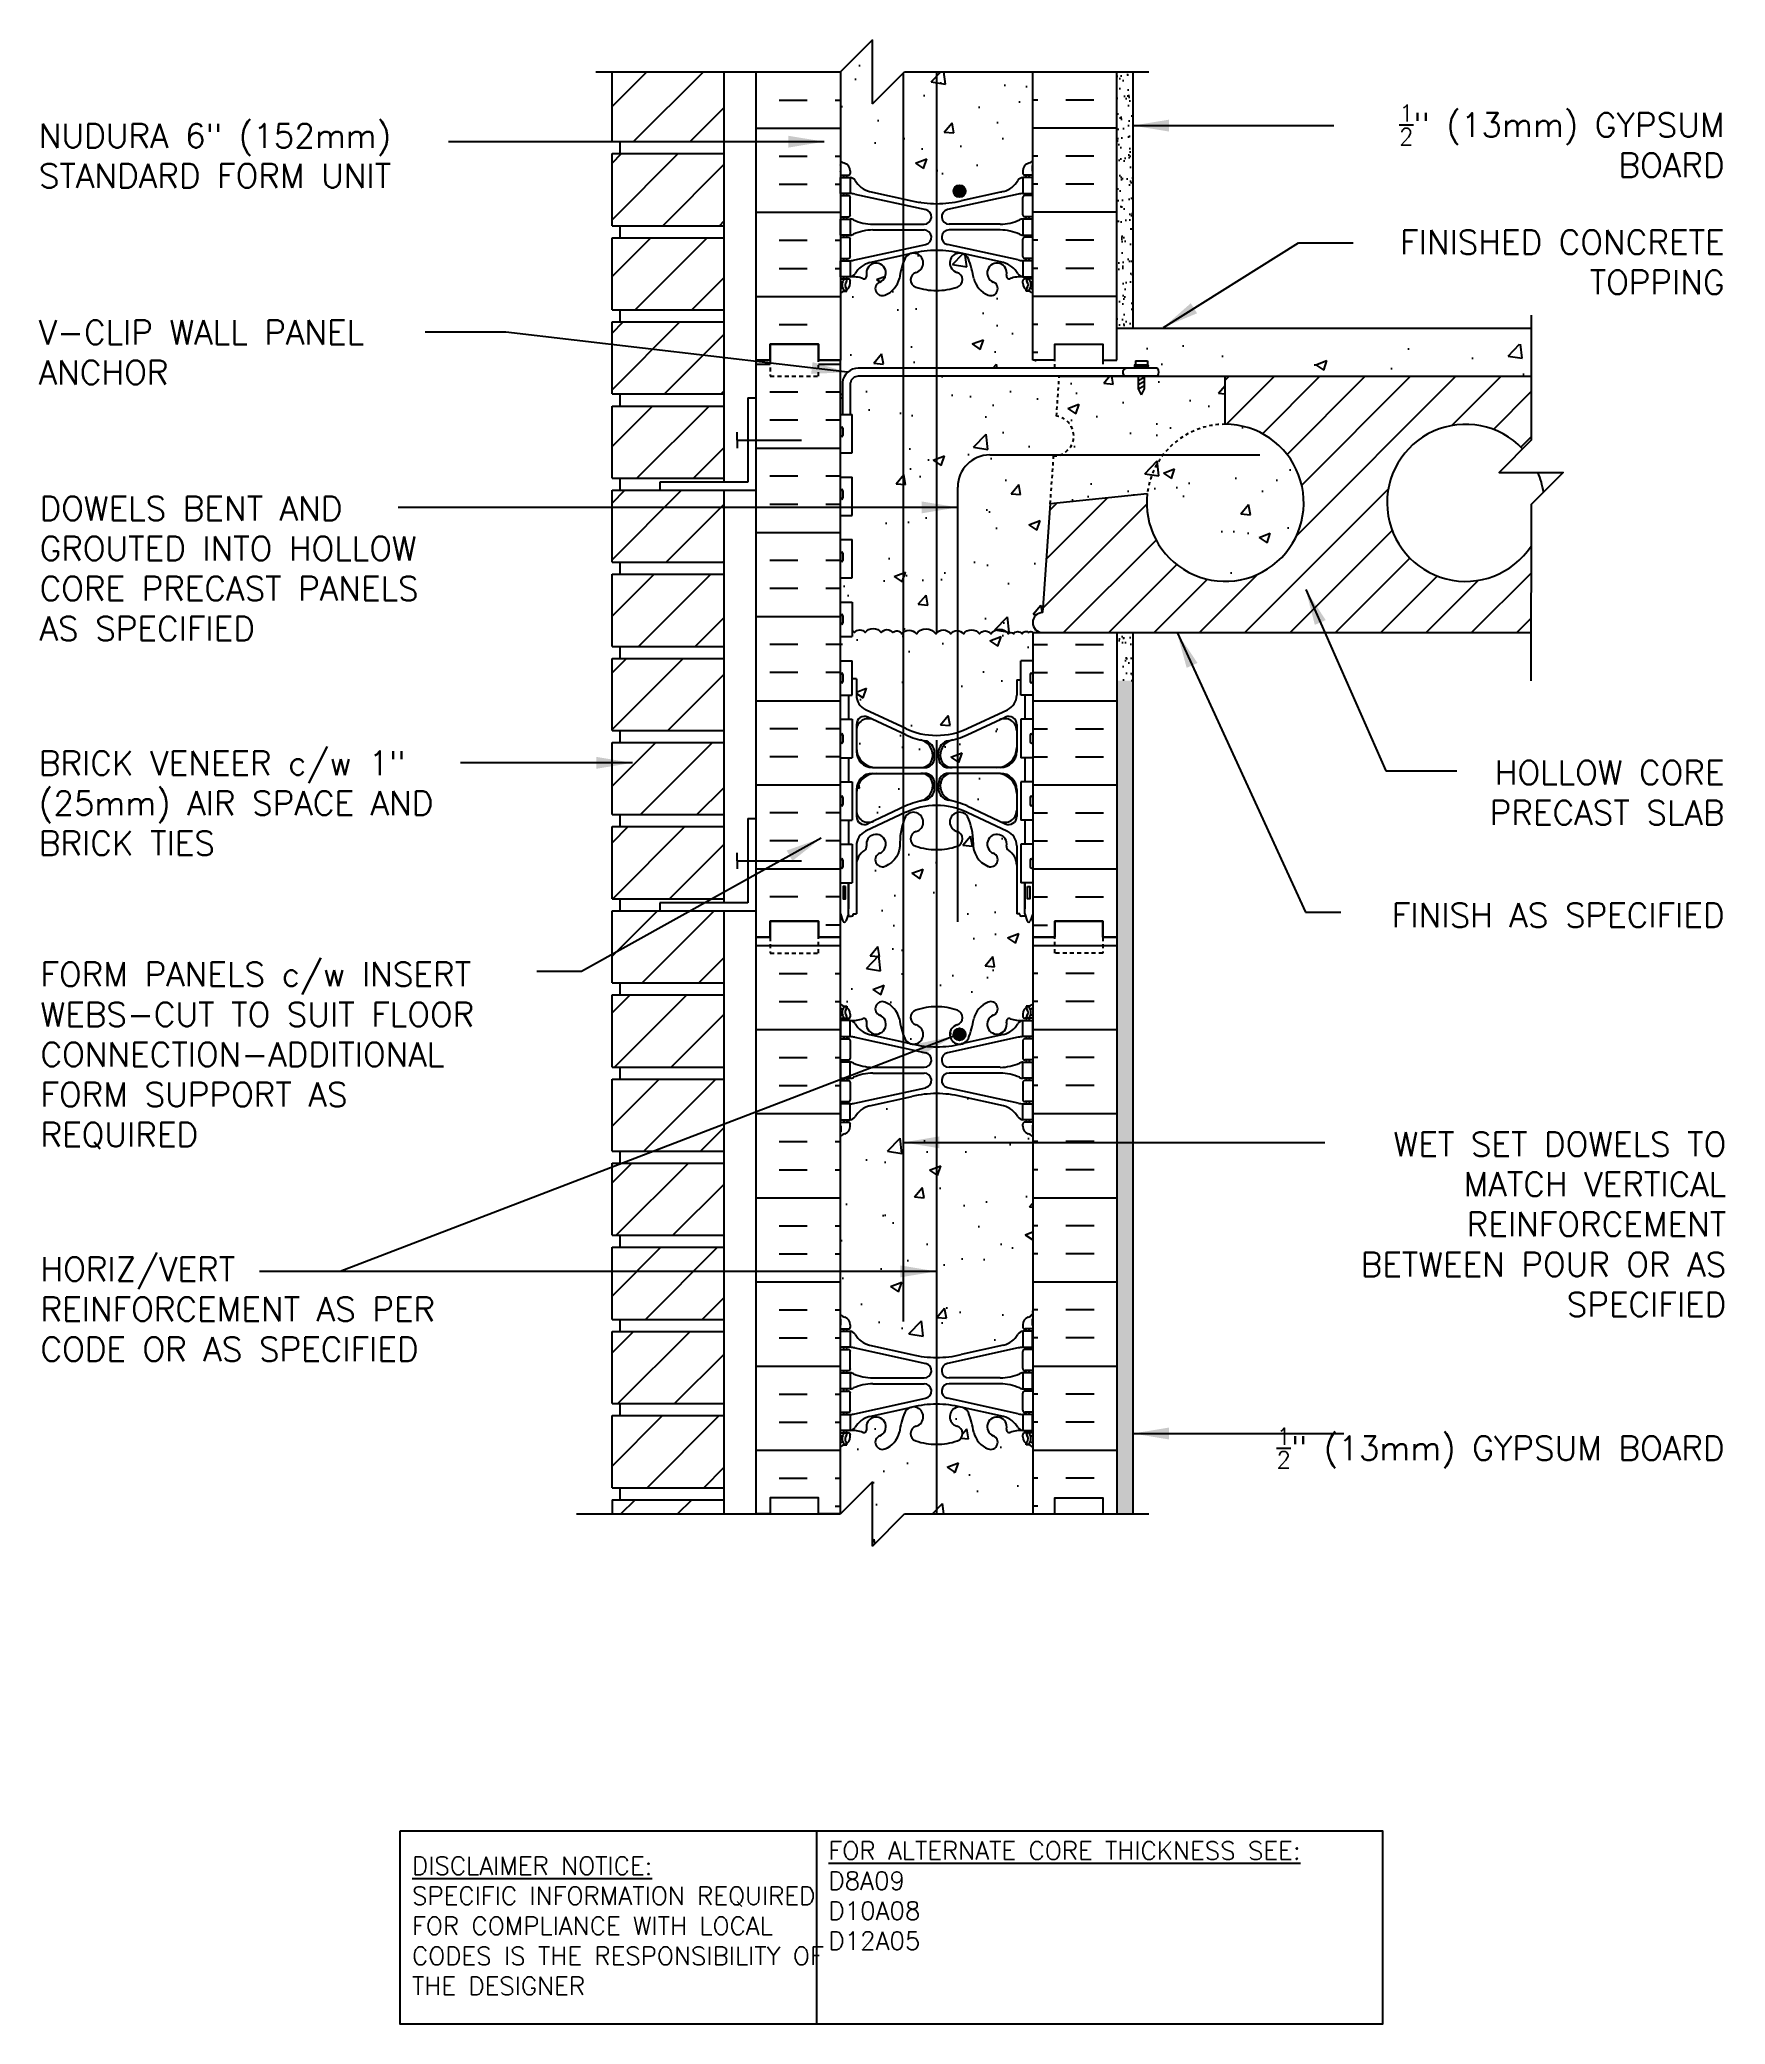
# Model space of a CAD drawing. Header units: inches. Extents: x 103.1 to 155.7, y 166.3 to 228.2.
import ezdxf

# ---------------------------------------------------------------- set-up
doc = ezdxf.new("R2010")
doc.units = ezdxf.units.IN
doc.header["$LTSCALE"] = 0.5
doc.header["$MEASUREMENT"] = 0
doc.linetypes.add('DASHED2', pattern=[0.375, 0.25, -0.125])
doc.linetypes.add('HIDDEN2', pattern=[0.1875, 0.125, -0.0625])
for name, color, linetype in [('HATCH', 12, 'Continuous'), ('Hidden2', 12, 'HIDDEN2'), ('line25', 2, 'Continuous'), ('LINE3', 3, 'Continuous'), ('LINE50', 5, 'Continuous'), ('LINE9', 9, 'Continuous'), ('TEXT', 4, 'Continuous'), ('Web_Edge', 9, 'Continuous')]:
    doc.layers.add(name, color=color, linetype=linetype)
doc.styles.add('DIM', font='romans.shx', dxfattribs={"width": 0.7})
doc.styles.add('ROMANS', font='romans.shx', dxfattribs={"height": 0.75})
doc.styles.get("Standard").update_dxf_attribs({"font": 'romans.shx', "height": 0.75})
doc.dimstyles.new('ext_12', dxfattribs={"dimscale": 12, "dimtxt": 0.09375, "dimasz": 0.09375, "dimexe": 0.09375, "dimexo": 0.0625, "dimgap": 0.0625, "dimtad": 1, "dimdec": 1, "dimzin": 3, "dimdsep": 46, "dimlunit": 4, "dimtxsty": 'DIM', "dimcen": 0.09, "dimdle": 0.09375, "dimclrt": 4, "dimadec": 0, "dimazin": 0, "dimtfac": 1, "dimtdec": 1, "dimtmove": 2, "dimatfit": 3, "dimfxl": 1, "dimfrac": 2, "dimtolj": 1, "dimtzin": 0, "dimarcsym": 0})

msp = doc.modelspace()

# ---------------------------------------------------------------- texts
at = {"layer": 'TEXT', "char_height": 0.75, "style": 'ROMANS'}
for s, insert, width, attachment_point in [('\\A1;{\\H0.7x;\\S1/2;}" (13mm) GYPSUM BOARD', (155.677, 225.054), 12.99266, 6), ('NUDURA 6" (152mm) STANDARD FORM UNIT', (103.081, 224.594), 14.95852, 4), ('\\A1;FINISHED CONCRETE TOPPING', (155.677, 221.271), 12.99266, 6), ('V-CLIP WALL PANEL ANCHOR', (103.075, 218.459), 12.01477, 4), ('DOWELS BENT AND GROUTED INTO HOLLOW CORE PRECAST PANELS AS SPECIFIED', (103.104, 211.716), 13.62291, 4), ('BRICK VENEER c/w 1" (25mm) AIR SPACE AND BRICK TIES', (103.081, 204.395), 15.10061, 4), ('\\A1;HOLLOW CORE PRECAST SLAB', (155.677, 204.722), 10.94608, 6), ('\\A1;FINISH AS SPECIFIED', (155.677, 200.899), 12.93148, 6), ('FORM PANELS c/w INSERT WEBS-CUT TO SUIT FLOOR CONNECTION-ADDITIONAL\\PFORM SUPPORT AS \\PREQUIRED', (103.133, 196.517), 17.8384, 4), ('WET SET DOWELS TO MATCH VERTICAL REINFORCEMENT BETWEEN POUR OR AS SPECIFIED', (155.731, 191.253), 12.95276, 6), ('HORIZ/VERT REINFORCEMENT AS PER CODE OR AS SPECIFIED', (103.133, 188.607), 15.33694, 4), ('\\A1;{\\H0.7x;\\S1/2;}" (13mm) GYPSUM BOARD', (155.677, 184.269), 13.59481, 6)]:
    msp.add_mtext(s, dxfattribs=dict(at, insert=insert, width=width, attachment_point=attachment_point))
at = {"layer": 'TEXT', "char_height": 0.5625, "attachment_point": 4}
for s, insert, width in [('{\\LFOR ALTERNATE CORE THICKNESS SEE:\\P}D8A09\\PD10A08\\PD12A05', (127.716, 170.304), 23.33295), ('{\\LDISCLAIMER NOTICE:}\\PSPECIFIC INFORMATION REQUIRED FOR COMPLIANCE WITH LOCAL CODES IS THE RESPONSIBILITY OF THE DESIGNER', (114.724, 169.364), 14.00235)]:
    msp.add_mtext(s, dxfattribs=dict(at, insert=insert, width=width))

# ---------------------------------------------------------------- hatches: boundary and pattern name
at = {"layer": 'HATCH'}
h = msp.add_hatch(dxfattribs=at)
h.set_pattern_fill('AR-CONC', color=256, scale=0.5)
h.set_pattern_definition([(50, (0, 0), (3.5863, -0.31376), [0.375, -4.125]), (355, (0, 0), (-0.693757, 3.76096), [0.3, -3.3]), (100.4514, (0.299, -0.026), (2.892544, 3.4472), [0.3187, -3.50571]), (46.1842, (0, 1), (5.33621, -0.8276), [0.5625, -6.1875]), (96.6356, (0.4447, 0.931), (4.67331, 4.87059), [0.47805, -5.25857]), (351.1842, (0, 1), (4.67331, 4.87059), [0.45, -4.95]), (21, (0.5, 0.75), (2.984535, -2.013094), [0.375, -4.125]), (326, (0.5, 0.75), (1.216577, 3.62575), [0.3, -3.3]), (71.4514, (0.7487, 0.5822), (4.20111, 1.612656), [0.3187, -3.50571]), (37.5, (0, 0), (0.060799, 1.664469), [0, -3.26, 0, -3.35, 0, -3.3125]), (7.5, (0, 0), (1.315348, 1.972059), [0, -1.91, 0, -3.185, 0, -1.2625]), (327.5, (-1.115, 0), (2.669112, -0.1127744), [0, -1.25, 0, -3.9, 0, -5.175]), (317.5, (-1.615, 0), (2.91593, 0.500525), [0, -1.625, 0, -2.59, 0, -3.675])])
h.paths.add_polyline_path([(134.089, 227.214), (130.089, 227.214), (129.089, 226.214), (129.089, 228.214), (128.089, 227.214), (128.089, 224.433, 0.082415), (128.233, 224.354, -0.317837), (128.399, 224.118), (128.399, 224.051, -0.414214), (128.337, 223.988), (128.289, 223.988), (128.289, 223.918), (128.394, 223.918, -0.188973), (128.55, 223.823, 0.196323), (128.999, 223.477), (130.321, 223.187, 0.057795), (131.089, 223.098, 0.057795), (131.857, 223.187), (133.179, 223.477, 0.196323), (133.628, 223.823, -0.188973), (133.784, 223.918), (133.889, 223.918), (133.889, 223.988), (133.842, 223.988, -0.414214), (133.779, 224.051), (133.779, 224.118, -0.317837), (133.946, 224.354, 0.082415), (134.089, 224.433)])
h.paths.add_polyline_path([(134.089, 220.303, 0.064398), (133.979, 220.369), (133.889, 220.369), (133.889, 220.411, -0.249069), (133.779, 220.618), (133.779, 220.686, -0.414214), (133.842, 220.748), (133.889, 220.748), (133.889, 220.818), (133.784, 220.818, 0.10046), (133.391, 220.761, -0.601435), (133.271, 220.866, 2.182095), (132.861, 220.653, -1), (132.698, 220.245, -0.24438), (132.249, 220.765, 0.053157), (132.083, 221.379, 1.553132), (131.725, 220.955, -0.735593), (131.738, 220.497, -0.082755), (131.089, 220.389, -0.082755), (130.441, 220.497, -0.735593), (130.454, 220.955, 1.553132), (130.095, 221.379, 0.053157), (129.929, 220.765, -0.24438), (129.481, 220.245, -1), (129.318, 220.653, 2.182095), (128.908, 220.866, -0.601435), (128.788, 220.761, 0.10046), (128.394, 220.818), (128.289, 220.818), (128.289, 220.748), (128.337, 220.748, -0.414214), (128.399, 220.686), (128.399, 220.618, -0.249069), (128.289, 220.411), (128.289, 220.369), (128.199, 220.369, 0.064398), (128.089, 220.303), (128.089, 218.214), (128.089, 216.519), (128.151, 216.519), (128.151, 217.521, -0.379483), (128.643, 217.964), (134.777, 217.964), (134.777, 218.214), (134.089, 218.214)])
h.paths.add_polyline_path([(134.83, 216.467), (134.918, 217.714), (128.644, 217.714, 0.366745), (128.4, 217.503), (128.4, 216.519), (128.454, 216.519), (128.454, 215.319), (128.089, 215.319), (128.089, 214.569), (128.454, 214.569), (128.454, 213.369), (128.089, 213.369), (128.089, 212.619), (128.454, 212.619), (128.454, 211.419), (128.089, 211.419), (128.089, 210.669), (128.454, 210.669), (128.454, 209.788, -0.08702), (128.528, 209.714, -0.520567), (128.86, 209.714, -0.520567), (129.362, 209.714, -0.520567), (129.724, 209.714, -0.520567), (130.006, 209.674, -0.520567), (130.459, 209.674, -0.520567), (131.062, 209.674, -0.520567), (131.535, 209.674, -0.520567), (131.927, 209.674, -0.520567), (132.43, 209.674, -0.520567), (132.782, 209.674, -0.520567), (133.335, 209.674, -0.520567), (133.486, 209.674, -0.520567), (133.757, 209.674, -0.520567), (133.969, 209.714, -0.520567), (134.089, 209.714), (134.402, 209.714, -1), (134.402, 210.339), (134.64, 213.742), (134.743, 215.224, 0.932515)])
h.paths.add_polyline_path([(140.096, 216.214), (140.096, 217.714), (137.573, 217.714), (137.573, 217.317), (137.48, 217.129), (137.386, 217.317), (137.386, 217.714), (134.918, 217.714), (134.83, 216.467, -0.932515), (134.743, 215.224), (134.64, 213.742), (137.664, 214.06, -0.379205)])
h.paths.add_polyline_path([(140.096, 216.214, 0.379205), (137.664, 214.06, 2.637096)])
h.paths.add_polyline_path([(133.301, 207.308, 0.291097), (133.589, 207.761), (133.589, 208.242), (133.724, 208.242), (133.724, 208.839), (134.089, 208.839), (134.089, 209.714, 0.520567), (133.969, 209.714, 0.520567), (133.757, 209.674, 0.520567), (133.486, 209.674, 0.520567), (133.335, 209.674, 0.520567), (132.782, 209.674, 0.520567), (132.43, 209.674, 0.520567), (131.927, 209.674, 0.520567), (131.535, 209.674, 0.520567), (131.062, 209.674, 0.520567), (130.459, 209.674, 0.520567), (130.006, 209.674, 0.520567), (129.724, 209.714, 0.520567), (129.362, 209.714, 0.520567), (128.86, 209.714, 0.520567), (128.528, 209.714, 0.08702), (128.454, 209.788), (128.454, 209.589), (128.089, 209.589), (128.089, 208.839), (128.454, 208.839), (128.454, 208.272), (128.589, 208.272), (128.589, 207.761, 0.291097), (128.877, 207.308), (130.136, 206.72, 0.109869), (131.089, 206.507, 0.109869), (132.043, 206.72)])
h.paths.add_polyline_path([(130.586, 206.366, -0.053094), (130.136, 206.521), (129.123, 206.995, 0.549071), (128.589, 206.655), (128.589, 206.128, 0.414214), (129.214, 205.503), (130.599, 205.503, 0.413582), (130.974, 205.877, 0.350119)])
h.paths.add_polyline_path([(130.974, 204.949, 0.413582), (130.599, 205.323), (129.214, 205.323, 0.414214), (128.589, 204.698), (128.589, 204.171, 0.549071), (129.123, 203.832), (130.136, 204.306, -0.053094), (130.586, 204.461, 0.350119)])
h.paths.add_polyline_path([(133.589, 204.698, 0.414214), (132.964, 205.323), (131.579, 205.323, 0.413582), (131.204, 204.949, 0.350119), (131.593, 204.461, -0.053094), (132.043, 204.306), (133.055, 203.832, 0.549071), (133.589, 204.171)])
h.paths.add_polyline_path([(133.589, 206.128), (133.589, 206.655, 0.549071), (133.055, 206.995), (132.043, 206.521, -0.053094), (131.593, 206.366, 0.350119), (131.204, 205.877, 0.413582), (131.579, 205.503), (132.964, 205.503, 0.414214)])
h.paths.add_polyline_path([(134.089, 193.996, 0.082415), (133.946, 194.075, -0.317837), (133.779, 194.311), (133.779, 194.378, -0.414214), (133.842, 194.441), (133.889, 194.441), (133.889, 194.511), (133.784, 194.511, -0.188973), (133.628, 194.605, 0.196323), (133.179, 194.952), (131.857, 195.242, 0.057795), (131.089, 195.331, 0.057795), (130.321, 195.242), (128.999, 194.952, 0.196323), (128.55, 194.605, -0.188973), (128.394, 194.511), (128.289, 194.511), (128.289, 194.441), (128.337, 194.441, -0.414214), (128.399, 194.378), (128.399, 194.311, -0.317837), (128.233, 194.075, 0.082415), (128.089, 193.996), (128.089, 188.433, 0.082415), (128.233, 188.354, -0.317837), (128.399, 188.118), (128.399, 188.051, -0.414214), (128.337, 187.988), (128.289, 187.988), (128.289, 187.918), (128.394, 187.918, -0.188973), (128.55, 187.823, 0.196323), (128.999, 187.477), (130.321, 187.187, 0.057795), (131.089, 187.098, 0.057795), (131.857, 187.187), (133.179, 187.477, 0.196323), (133.628, 187.823, -0.188973), (133.784, 187.918), (133.889, 187.918), (133.889, 187.988), (133.842, 187.988, -0.414214), (133.779, 188.051), (133.779, 188.118, -0.317837), (133.946, 188.354, 0.036199), (134.012, 188.383), (134.089, 188.475)])
h.paths.add_polyline_path([(134.089, 200.943), (134.02, 200.732, -0.725737), (133.914, 200.713), (133.865, 200.863), (133.739, 200.863, -0.414214), (133.689, 200.913), (133.689, 200.943), (133.589, 200.943), (133.589, 202.458, 0.258958), (133.33, 202.925, -0.31131), (133.274, 203.055, 2.127293), (132.861, 202.831, -1), (132.698, 202.422, -0.325306), (132.231, 203.165, 0.10488), (132.059, 203.976, 1.422913), (131.725, 203.509, -0.735593), (131.738, 203.051, -0.082755), (131.089, 202.943, -0.082755), (130.441, 203.051, -0.735593), (130.454, 203.509, 1.422913), (130.12, 203.976, 0.10488), (129.948, 203.165, -0.325306), (129.481, 202.422, -1), (129.318, 202.831, 2.127293), (128.905, 203.055, -0.31131), (128.848, 202.925, 0.258958), (128.589, 202.458), (128.589, 200.943), (128.489, 200.943), (128.489, 200.913, -0.414214), (128.439, 200.863), (128.313, 200.863), (128.27, 200.732, -0.725737), (128.164, 200.713), (128.089, 200.943), (128.089, 200.214), (128.089, 198.125, 0.064398), (128.199, 198.059), (128.289, 198.059), (128.289, 198.018, -0.249069), (128.399, 197.811), (128.399, 197.743, -0.414214), (128.337, 197.681), (128.289, 197.681), (128.289, 197.611), (128.394, 197.611, 0.10046), (128.788, 197.668, -0.601435), (128.908, 197.563, 2.182095), (129.318, 197.776, -1), (129.481, 198.184, -0.24438), (129.929, 197.664, 0.053157), (130.095, 197.049, 1.553132), (130.454, 197.474, -0.735593), (130.441, 197.932, -0.082755), (131.089, 198.04, -0.082755), (131.738, 197.932, -0.735593), (131.725, 197.474, 1.553132), (132.083, 197.049, 0.053157), (132.249, 197.664, -0.24438), (132.698, 198.184, -1), (132.861, 197.776, 2.182095), (133.271, 197.563, -0.601435), (133.391, 197.668, 0.10046), (133.784, 197.611), (133.889, 197.611), (133.889, 197.681), (133.842, 197.681, -0.414214), (133.779, 197.743), (133.779, 197.811, -0.249069), (133.889, 198.018), (133.889, 198.059), (133.979, 198.059, 0.064398), (134.089, 198.125)])
h.paths.add_polyline_path([(134.089, 184.303, 0.064398), (133.979, 184.369), (133.889, 184.369), (133.889, 184.411, -0.249069), (133.779, 184.618), (133.779, 184.686, -0.414214), (133.842, 184.748), (133.889, 184.748), (133.889, 184.818), (133.784, 184.818, 0.10046), (133.391, 184.761, -0.601435), (133.271, 184.866, 2.182095), (132.861, 184.653, -1), (132.698, 184.245, -0.24438), (132.249, 184.765, 0.053157), (132.083, 185.379, 1.553132), (131.725, 184.955, -0.735593), (131.738, 184.497, -0.082755), (131.089, 184.389, -0.082755), (130.441, 184.497, -0.735593), (130.454, 184.955, 1.553132), (130.095, 185.379, 0.053157), (129.929, 184.765, -0.24438), (129.481, 184.245, -1), (129.318, 184.653, 2.182095), (128.908, 184.866, -0.601435), (128.788, 184.761, 0.10046), (128.394, 184.818), (128.289, 184.818), (128.289, 184.748), (128.337, 184.748, -0.414214), (128.399, 184.686), (128.399, 184.618, -0.249069), (128.289, 184.411), (128.289, 184.369), (128.199, 184.369, 0.064398), (128.089, 184.303), (128.089, 182.214), (129.089, 183.214), (129.089, 181.214), (130.089, 182.214), (134.089, 182.214)])
h = msp.add_hatch(dxfattribs=at)
h.set_pattern_fill('ANSI31', color=256, scale=10, style=0)
h.set_pattern_definition([(45, (135.5268, 217.7144), (-0.883883, 0.883883), [])])
h.paths.add_polyline_path([(124.464, 227.214), (120.964, 227.214), (120.964, 225.035), (124.464, 225.035)])
h.paths.add_polyline_path([(124.464, 224.66), (120.964, 224.66), (120.964, 222.41), (124.464, 222.41)])
h.paths.add_polyline_path([(124.464, 222.035), (120.964, 222.035), (120.964, 219.785), (124.464, 219.785)])
h.paths.add_polyline_path([(124.464, 219.41), (120.964, 219.41), (120.964, 217.16), (124.464, 217.16)])
h.paths.add_polyline_path([(124.464, 216.785), (120.964, 216.785), (120.964, 214.535), (124.464, 214.535)])
h.paths.add_polyline_path([(124.464, 214.16), (122.455, 214.16), (120.964, 214.16), (120.964, 211.91), (124.464, 211.91)])
h.paths.add_polyline_path([(124.464, 211.535), (120.964, 211.535), (120.964, 209.285), (124.464, 209.285)])
h.paths.add_polyline_path([(124.464, 208.91), (120.964, 208.91), (120.964, 206.66), (124.464, 206.66)])
h.paths.add_polyline_path([(124.464, 206.285), (120.964, 206.285), (120.964, 204.035), (124.464, 204.035)])
h.paths.add_polyline_path([(124.464, 203.66), (120.964, 203.66), (120.964, 201.41), (124.464, 201.41)])
h.paths.add_polyline_path([(124.464, 201.035), (122.455, 201.035), (120.964, 201.035), (120.964, 198.785), (124.464, 198.785)])
h.paths.add_polyline_path([(124.464, 198.41), (120.964, 198.41), (120.964, 196.16), (124.464, 196.16)])
h.paths.add_polyline_path([(124.464, 195.785), (120.964, 195.785), (120.964, 193.535), (124.464, 193.535)])
h.paths.add_polyline_path([(124.464, 193.16), (120.964, 193.16), (120.964, 190.91), (124.464, 190.91)])
h.paths.add_polyline_path([(124.464, 190.535), (120.964, 190.535), (120.964, 188.285), (124.464, 188.285)])
h.paths.add_polyline_path([(124.464, 187.91), (120.964, 187.91), (120.964, 185.66), (124.464, 185.66)])
h.paths.add_polyline_path([(124.464, 185.285), (120.964, 185.285), (120.964, 183.035), (124.464, 183.035)])
h.paths.add_polyline_path([(124.464, 182.66), (120.964, 182.66), (120.964, 182.214), (124.464, 182.214)])
h = msp.add_hatch(dxfattribs=at)
h.set_pattern_fill('AR-SAND', color=256, scale=0.25, style=0)
h.paths.add_polyline_path([(136.714, 219.214), (137.214, 219.214), (137.214, 227.214), (136.714, 227.214)])
h = msp.add_hatch(dxfattribs=at)
h.set_pattern_fill('AR-CONC', color=256, scale=0.5, style=0)
h.set_pattern_definition([(50, (0, 11.026), (3.5863, -0.31376), [0.375, -4.125]), (355, (0, 11.026), (-0.693757, 3.76096), [0.3, -3.3]), (100.4514, (0.299, 11), (2.892547, 3.4472), [0.3187, -3.50571]), (46.1842, (0, 12.026), (5.336205, -0.827595), [0.5625, -6.1875]), (96.6356, (0.4447, 11.957), (4.67331, 4.87059), [0.47805, -5.25856]), (351.1842, (0, 12.026), (4.67331, 4.87059), [0.45, -4.95]), (21, (0.5, 11.776), (2.984535, -2.013094), [0.375, -4.125]), (326, (0.5, 11.776), (1.216577, 3.62575), [0.3, -3.3]), (71.4514, (0.7487, 11.6083), (4.201113, 1.612652), [0.3187, -3.50571]), (37.5, (0, 11.026), (0.060799, 1.664469), [0, -3.26, 0, -3.35, 0, -3.3125]), (7.5, (0, 11.026), (1.315348, 1.972059), [0, -1.91, 0, -3.185, 0, -1.2625]), (327.5, (-1.115, 11.026), (2.669112, -0.1127744), [0, -1.25, 0, -3.9, 0, -5.175]), (317.5, (-1.615, 11.026), (2.91593, 0.500525), [0, -1.625, 0, -2.59, 0, -3.675])])
h.paths.add_polyline_path([(136.714, 218.714), (136.714, 218.214), (137.978, 217.714), (149.64, 217.714), (149.64, 218.714)])
h = msp.add_hatch(dxfattribs=at)
h.set_pattern_fill('INSUL', color=256, scale=7, angle=180, style=0)
h.set_pattern_definition([(180, (135.5064, 199.7144), (-3e-16, -2.625), []), (180, (135.5064, 198.8394), (-3e-16, -2.625), [0.875, -0.875]), (180, (135.5064, 197.9644), (-3e-16, -2.625), [0.875, -0.875])])
h.paths.add_polyline_path([(125.464, 200.214), (125.902, 200.214), (125.902, 200.714), (127.402, 200.714), (127.402, 200.214), (128.089, 200.214), (128.089, 218.214), (127.839, 218.214), (127.402, 218.214), (127.402, 217.714), (125.902, 217.714), (125.902, 218.214), (125.464, 218.214)])
h = msp.add_hatch(dxfattribs=at)
h.set_pattern_fill('ANSI31', color=256, scale=8, style=0)
h.set_pattern_definition([(45, (0, 11.026), (-0.7071068, 0.7071068), [])])
h.paths.add_polyline_path([(149.375, 215.45), (149.64, 215.714), (149.64, 217.714), (140.096, 217.714), (140.096, 216.214, -2.637096), (137.664, 214.06), (134.64, 213.742), (134.639, 213.735), (134.402, 210.339, 1), (134.402, 209.714), (149.633, 209.714), (149.638, 212.409, -2.861697)])
h = msp.add_hatch(dxfattribs=at)
h.set_pattern_fill('AR-CONC', color=256, scale=0.5, style=0)
h.paths.add_polyline_path([(130.586, 212.909, -0.053094), (130.136, 213.064), (130.052, 213.103), (130.052, 212.047), (130.599, 212.047, 0.085652), (130.725, 212.068, 0.316711), (130.974, 212.421, 0.350119)])
h = msp.add_hatch(dxfattribs=at)
h.set_pattern_fill('AR-CONC', color=256, scale=0.5, style=0)
h.paths.add_polyline_path([(130.599, 212.926), (130.052, 212.926), (130.052, 211.869), (130.136, 211.908, -0.053094), (130.586, 212.063, 0.350119), (130.974, 212.552, 0.413582)])
h = msp.add_hatch(dxfattribs=at)
h.set_pattern_fill('INSUL', color=256, scale=7, angle=180, style=0)
h.set_pattern_definition([(7e-15, (126.6722, 199.7144), (3e-16, -2.625), []), (7e-15, (126.6722, 198.8394), (3e-16, -2.625), [0.875, -0.875]), (7e-15, (126.6722, 197.9644), (3e-16, -2.625), [0.875, -0.875])])
h.paths.add_polyline_path([(136.714, 209.714), (134.089, 209.714), (134.089, 200.214), (134.777, 200.214), (134.777, 200.714), (136.277, 200.714), (136.277, 200.214), (136.714, 200.214)])
h = msp.add_hatch(dxfattribs=at)
h.set_pattern_fill('AR-SAND', color=256, scale=0.25, style=0)
h.set_pattern_definition([(37.5, (136.7143, 208.21444), (-0.01575, 0.48171), [0, -0.38, 0, -0.425, 0, -0.40625]), (7.5, (136.7143, 208.21444), (0.44244, 0.70554), [0, -0.205, 0, -0.3425, 0, -0.13125]), (327.5, (136.4068, 208.21444), (0.77854, 0.00141), [0, -0.125, 0, -0.45, 0, -0.5875]), (317.5, (136.4068, 208.21444), (0.75153, 0.21942), [0, -0.0625, 0, -0.295, 0, -0.3375])])
h.paths.add_polyline_path([(137.214, 209.714), (136.714, 209.714), (136.714, 208.214), (137.214, 208.214)])
h = msp.add_hatch(dxfattribs=at)
h.set_pattern_fill('AR-SAND', color=256, scale=0.25, style=0)
h.paths.add_polyline_path([(137.214, 208.214), (136.714, 208.214), (136.714, 182.214), (137.214, 182.214)])
h = msp.add_hatch(dxfattribs=at)
h.set_pattern_fill('INSUL', color=256, scale=7, style=0)
h.set_pattern_definition([(7e-15, (-2798.0723, -214.795), (0, 2.625), []), (7e-15, (-2798.0723, -213.92), (0, 2.625), [0.875, -0.875]), (7e-15, (-2798.0723, -213.045), (0, 2.625), [0.875, -0.875])])
h.paths.add_polyline_path([(125.464, 182.214), (125.902, 182.214), (125.902, 182.714), (127.402, 182.714), (127.402, 182.214), (128.089, 182.214), (128.089, 200.214), (127.402, 200.214), (127.402, 200.714), (125.902, 200.714), (125.902, 200.214), (125.464, 200.214)])
h = msp.add_hatch(dxfattribs=at)
h.set_pattern_fill('INSUL', color=256, scale=7, style=0)
h.set_pattern_definition([(180, (3060.251, -214.795), (0, 2.625), []), (180, (3060.251, -213.92), (0, 2.625), [0.875, -0.875]), (180, (3060.251, -213.045), (0, 2.625), [0.875, -0.875])])
h.paths.add_polyline_path([(136.714, 182.214), (136.277, 182.214), (136.277, 182.714), (134.777, 182.714), (134.777, 182.214), (134.089, 182.214), (134.089, 200.214), (134.777, 200.214), (134.777, 200.714), (136.277, 200.714), (136.277, 200.214), (136.714, 200.214)])
at = {"layer": 'LINE3'}
for points in [[(131.62, 223.488, 1), (131.995, 223.488, 1)], [(131.62, 197.18, 1), (131.995, 197.18, 1)]]:
    msp.add_hatch(color=256, dxfattribs=at).paths.add_polyline_path(points)

# ---------------------------------------------------------------- linework, layer by layer
at = {"layer": 'HATCH'}
for p, q in [((134.251, 227.205), (134.089, 227.205)), ((136.001, 227.205), (135.126, 227.205)), ((126.178, 226.33), (127.053, 226.33)), ((127.928, 226.33), (128.089, 226.33)), ((134.251, 226.33), (134.089, 226.33)), ((136.001, 226.33), (135.126, 226.33)), ((125.464, 225.455), (128.089, 225.455)), ((136.714, 225.455), (134.089, 225.455)), ((126.178, 224.58), (127.053, 224.58)), ((127.928, 224.58), (128.089, 224.58)), ((134.251, 224.58), (134.089, 224.58)), ((136.001, 224.58), (135.126, 224.58)), ((126.178, 223.705), (127.053, 223.705)), ((127.928, 223.705), (128.089, 223.705)), ((134.251, 223.705), (134.089, 223.705)), ((136.001, 223.705), (135.126, 223.705)), ((125.464, 222.83), (128.089, 222.83)), ((136.714, 222.83), (134.089, 222.83)), ((126.178, 221.955), (127.053, 221.955)), ((127.928, 221.955), (128.089, 221.955)), ((134.251, 221.955), (134.089, 221.955)), ((136.001, 221.955), (135.126, 221.955)), ((126.178, 221.08), (127.053, 221.08)), ((127.928, 221.08), (128.089, 221.08)), ((134.251, 221.08), (134.089, 221.08)), ((136.001, 221.08), (135.126, 221.08)), ((125.464, 220.205), (128.089, 220.205)), ((136.714, 220.205), (134.089, 220.205)), ((126.178, 219.33), (127.053, 219.33)), ((134.251, 219.33), (134.089, 219.33)), ((136.001, 219.33), (135.126, 219.33)), ((134.251, 218.455), (134.089, 218.455)), ((133.664, 197.681), (133.664, 197.681)), ((134.012, 188.383), (134.089, 188.475)), ((131.114, 182.208), (131.114, 182.208))]:
    msp.add_line(p, q, dxfattribs=at)
msp.add_lwpolyline([(128.454, 209.788, -0.08702), (128.528, 209.714, -0.520567), (128.86, 209.714, -0.520567), (129.362, 209.714, -0.520567), (129.724, 209.714, -0.520567), (130.006, 209.674, -0.520567), (130.459, 209.674, -0.520567), (131.062, 209.674, -0.520567), (131.535, 209.674, -0.520567), (131.927, 209.674, -0.520567), (132.43, 209.674, -0.520567), (132.782, 209.674, -0.520567), (133.335, 209.674, -0.520567), (133.486, 209.674, -0.520567), (133.757, 209.674, -0.520567), (133.969, 209.714, -0.520567), (134.089, 209.714)], format="xyb", dxfattribs=at)
at = {"layer": 'Hidden2'}
for p, q in [((134.83, 216.467), (134.918, 217.714)), ((134.639, 213.735), (134.743, 215.224))]:
    msp.add_line(p, q, dxfattribs=at)
for centre, radius, start, end in [((134.743, 215.849), 0.625, 270, 82), ((140.096, 213.764), 2.45, 90, 173.06791)]:
    msp.add_arc(centre, radius, start, end, dxfattribs=at)
at = {"layer": 'line25'}
for p, q in [((120.964, 225.035), (120.964, 227.214)), ((124.464, 214.41), (124.464, 227.214)), ((128.089, 227.214), (128.089, 218.214)), ((134.089, 218.214), (134.089, 227.214)), ((120.964, 225.035), (124.464, 225.035)), ((121.214, 224.66), (121.214, 225.035)), ((120.964, 222.41), (120.964, 224.66)), ((120.964, 224.66), (124.464, 224.66)), ((120.964, 222.41), (124.464, 222.41)), ((121.214, 222.035), (121.214, 222.41)), ((120.964, 219.785), (120.964, 222.035)), ((120.964, 222.035), (124.464, 222.035)), ((124.464, 214.41), (124.464, 221.285)), ((120.964, 219.785), (124.464, 219.785)), ((120.964, 219.41), (124.464, 219.41)), ((120.964, 217.16), (120.964, 219.41)), ((121.214, 219.41), (121.214, 219.785)), ((128.089, 200.214), (128.089, 218.214)), ((134.918, 217.714), (149.633, 217.714)), ((140.096, 216.214), (140.096, 217.714)), ((120.964, 217.16), (124.464, 217.16)), ((120.964, 214.535), (120.964, 216.785)), ((120.964, 216.785), (124.464, 216.785)), ((121.214, 216.785), (121.214, 217.16)), ((128.089, 216.519), (128.454, 216.519)), ((128.454, 215.319), (128.454, 216.519)), ((128.089, 215.319), (128.454, 215.319)), ((120.964, 214.535), (124.464, 214.535)), ((121.214, 214.16), (121.214, 214.535)), ((128.089, 214.569), (128.454, 214.569)), ((128.454, 213.369), (128.454, 214.569)), ((120.964, 214.16), (124.464, 214.16)), ((120.964, 211.91), (120.964, 214.16)), ((124.464, 201.285), (124.464, 214.16)), ((134.402, 210.339), (134.64, 213.742)), ((134.64, 213.742), (137.664, 214.06)), ((128.089, 213.369), (128.454, 213.369)), ((128.089, 212.619), (128.454, 212.619)), ((128.454, 211.419), (128.454, 212.619)), ((120.964, 211.91), (124.464, 211.91)), ((121.214, 211.535), (121.214, 211.91)), ((120.964, 211.535), (124.464, 211.535)), ((120.964, 209.285), (120.964, 211.535)), ((128.089, 211.419), (128.454, 211.419)), ((128.089, 210.669), (128.454, 210.669)), ((128.454, 210.669), (128.454, 209.589)), ((128.089, 209.589), (128.454, 209.589)), ((134.089, 209.714), (149.633, 209.714)), ((134.089, 209.714), (134.089, 182.214)), ((120.964, 209.285), (124.464, 209.285)), ((120.964, 208.91), (124.464, 208.91)), ((120.964, 206.66), (120.964, 208.91)), ((121.214, 208.91), (121.214, 209.285)), ((128.089, 208.839), (128.454, 208.839)), ((128.454, 207.759), (128.454, 208.839)), ((133.724, 207.759), (133.724, 208.839)), ((134.089, 208.839), (133.724, 208.839)), ((128.089, 207.759), (128.454, 207.759)), ((134.089, 207.759), (133.724, 207.759)), ((128.089, 207.009), (128.454, 207.009)), ((128.454, 207.009), (128.454, 205.809)), ((133.724, 207.009), (133.724, 205.809)), ((134.089, 207.009), (133.724, 207.009)), ((120.964, 206.66), (124.464, 206.66)), ((120.964, 204.035), (120.964, 206.285)), ((120.964, 206.285), (124.464, 206.285)), ((121.214, 206.285), (121.214, 206.66)), ((128.089, 205.809), (128.454, 205.809)), ((134.089, 205.809), (133.724, 205.809)), ((128.089, 205.059), (128.454, 205.059)), ((128.454, 205.059), (128.454, 203.859)), ((134.089, 205.059), (133.724, 205.059)), ((133.724, 205.059), (133.724, 203.859)), ((120.964, 204.035), (124.464, 204.035)), ((121.214, 203.66), (121.214, 204.035)), ((128.089, 203.859), (128.454, 203.859)), ((134.089, 203.859), (133.724, 203.859)), ((120.964, 201.41), (120.964, 203.66)), ((120.964, 203.66), (124.464, 203.66)), ((128.089, 203.109), (128.454, 203.109)), ((128.454, 203.109), (128.454, 201.909)), ((133.724, 203.109), (133.724, 201.909)), ((134.089, 203.109), (133.724, 203.109)), ((128.089, 201.909), (128.454, 201.909)), ((134.089, 201.909), (133.724, 201.909)), ((120.964, 201.41), (124.464, 201.41)), ((121.214, 201.035), (121.214, 201.41)), ((120.964, 198.785), (120.964, 201.035)), ((120.964, 201.035), (124.464, 201.035)), ((124.464, 182.214), (124.464, 201.035)), ((128.089, 182.214), (128.089, 200.214)), ((120.964, 198.785), (124.464, 198.785)), ((121.214, 198.41), (121.214, 198.785)), ((120.964, 198.41), (124.464, 198.41)), ((120.964, 196.16), (120.964, 198.41)), ((120.964, 196.16), (124.464, 196.16)), ((120.964, 193.535), (120.964, 195.785)), ((120.964, 195.785), (124.464, 195.785)), ((121.214, 195.785), (121.214, 196.16)), ((120.964, 193.535), (124.464, 193.535)), ((121.214, 193.16), (121.214, 193.535)), ((120.964, 190.91), (120.964, 193.16)), ((120.964, 193.16), (124.464, 193.16)), ((120.964, 190.91), (124.464, 190.91)), ((121.214, 190.535), (121.214, 190.91)), ((120.964, 188.285), (120.964, 190.535)), ((120.964, 190.535), (124.464, 190.535)), ((120.964, 188.285), (124.464, 188.285)), ((121.214, 187.91), (121.214, 188.285)), ((120.964, 185.66), (120.964, 187.91)), ((120.964, 187.91), (124.464, 187.91)), ((120.964, 185.66), (124.464, 185.66)), ((120.964, 185.285), (124.464, 185.285)), ((120.964, 183.035), (120.964, 185.285)), ((121.214, 185.285), (121.214, 185.66)), ((120.964, 183.035), (124.464, 183.035)), ((121.214, 182.66), (121.214, 183.035)), ((120.964, 182.66), (120.964, 182.214)), ((120.964, 182.66), (124.464, 182.66))]:
    msp.add_line(p, q, dxfattribs=at)
for centre, radius, start, end in [((140.096, 213.764), 2.45, 173.06791, 90), ((147.596, 213.764), 2.45, 43.45964, 326.41319), ((147.596, 213.764), 2.45, 7.84047, 22.81982), ((134.402, 210.027), 0.313, 90, 270)]:
    msp.add_arc(centre, radius, start, end, dxfattribs=at)
at = {"layer": 'LINE3'}
for p, q in [((130.052, 227.177), (130.052, 188.225)), ((131.089, 227.214), (131.089, 209.707)), ((132.75, 215.257), (141.174, 215.257)), ((131.75, 200.687), (131.75, 214.257)), ((131.089, 206.358), (131.089, 182.214))]:
    msp.add_line(p, q, dxfattribs=at)
for centre in [(131.808, 223.488), (131.808, 197.18)]:
    msp.add_circle(centre, 0.188, dxfattribs=at)
msp.add_arc((132.75, 214.257), 1, 90, 180, dxfattribs=at)
at = {"layer": 'LINE50'}
for p, q in [((125.464, 218.214), (125.464, 227.214)), ((136.714, 218.214), (136.714, 227.214)), ((134.777, 218.214), (134.089, 218.214)), ((137.507, 218.214), (137.507, 218.214)), ((136.714, 209.714), (136.714, 182.214)), ((125.464, 182.214), (125.464, 200.214))]:
    msp.add_line(p, q, dxfattribs=at)
for points in [[(125.902, 200.214), (125.464, 200.214), (125.464, 218.214), (125.902, 218.214), (125.902, 218.714), (127.402, 218.714), (127.402, 218.214), (127.839, 218.214), (128.089, 218.214)], [(128.089, 218.214), (127.402, 218.214), (127.402, 218.714), (125.902, 218.714), (125.902, 218.214), (125.464, 218.214)], [(134.777, 218.214), (134.777, 218.714), (136.277, 218.714), (136.277, 218.214), (136.714, 218.214)], [(125.464, 200.214), (125.902, 200.214), (125.902, 200.714), (127.402, 200.714), (127.402, 200.214), (128.089, 200.214)], [(128.089, 200.214), (127.402, 200.214), (127.402, 200.714), (125.902, 200.714), (125.902, 200.214), (125.464, 200.214)], [(136.714, 200.214), (136.277, 200.214), (136.277, 200.714), (134.777, 200.714), (134.777, 200.214), (134.089, 200.214)], [(134.089, 200.214), (134.777, 200.214), (134.777, 200.714), (136.277, 200.714), (136.277, 200.214), (136.714, 200.214)], [(128.089, 200.214), (127.839, 200.214), (127.402, 200.214)], [(134.089, 200.214), (134.339, 200.214), (134.777, 200.214)], [(128.089, 182.214), (127.402, 182.214), (127.402, 182.714), (125.902, 182.714), (125.902, 182.214), (125.464, 182.214)], [(134.089, 182.214), (134.777, 182.214), (134.777, 182.714), (136.277, 182.714), (136.277, 182.214), (136.714, 182.214)]]:
    msp.add_lwpolyline(points, dxfattribs=at)
at = {"layer": 'LINE9'}
for p, q in [((129.089, 228.214), (128.089, 227.214)), ((129.089, 226.214), (129.089, 228.214)), ((120.464, 227.214), (128.089, 227.214)), ((129.089, 226.214), (130.089, 227.214)), ((130.089, 227.214), (137.714, 227.214)), ((137.214, 227.214), (137.214, 219.214)), ((136.717, 219.214), (149.633, 219.214)), ((137.292, 218.192), (137.292, 218.067)), ((137.292, 218.192), (137.667, 218.192)), ((137.292, 218.067), (137.667, 218.067)), ((137.292, 218.004), (137.667, 218.004)), ((137.292, 218.004), (137.667, 218.004)), ((137.386, 217.964), (137.386, 218.004)), ((137.573, 217.964), (137.573, 218.004)), ((137.667, 218.192), (137.667, 218.067)), ((128.151, 217.521), (128.151, 216.519)), ((128.4, 216.519), (128.4, 217.503)), ((137.976, 217.964), (128.643, 217.964)), ((137.978, 217.714), (128.644, 217.714)), ((137.372, 217.7), (137.398, 217.714)), ((137.372, 217.566), (137.59, 217.692)), ((137.372, 217.441), (137.59, 217.567)), ((137.372, 217.309), (137.59, 217.435)), ((137.386, 217.317), (137.386, 217.714)), ((137.573, 217.317), (137.573, 217.714)), ((125.205, 217.035), (125.455, 217.035)), ((125.205, 217.035), (125.205, 214.41)), ((137.48, 217.129), (137.386, 217.317)), ((137.48, 217.129), (137.573, 217.317)), ((128.129, 216.129), (128.129, 216.129)), ((124.871, 215.723), (124.871, 215.973)), ((124.871, 215.723), (126.871, 215.723)), ((124.871, 215.723), (124.871, 215.473)), ((128.089, 216.089), (128.089, 215.869)), ((128.089, 216.034), (128.089, 216.034)), ((128.089, 215.924), (128.089, 215.924)), ((128.129, 215.829), (128.129, 215.829)), ((128.169, 216.089), (128.169, 215.869)), ((125.205, 214.41), (122.455, 214.41)), ((122.455, 214.41), (122.455, 214.16)), ((122.455, 214.16), (125.455, 214.16)), ((128.089, 214.139), (128.089, 213.919)), ((128.089, 214.084), (128.089, 214.084)), ((128.089, 213.974), (128.089, 213.974)), ((128.129, 214.179), (128.129, 214.179)), ((128.129, 213.879), (128.129, 213.879)), ((128.169, 214.139), (128.169, 213.919)), ((128.089, 212.189), (128.089, 211.969)), ((128.089, 212.134), (128.089, 212.134)), ((128.089, 212.024), (128.089, 212.024)), ((128.129, 212.229), (128.129, 212.229)), ((128.129, 211.929), (128.129, 211.929)), ((128.169, 212.189), (128.169, 211.969)), ((128.089, 210.239), (128.089, 210.019)), ((128.089, 210.184), (128.089, 210.184)), ((128.089, 210.074), (128.089, 210.074)), ((128.129, 210.279), (128.129, 210.279)), ((128.129, 209.979), (128.129, 209.979)), ((128.169, 210.239), (128.169, 210.019)), ((137.214, 209.714), (137.214, 182.214)), ((128.089, 208.409), (128.089, 208.189)), ((128.089, 208.354), (128.089, 208.354)), ((128.089, 208.244), (128.089, 208.244)), ((128.129, 208.449), (128.129, 208.449)), ((128.129, 208.149), (128.129, 208.149)), ((128.169, 208.409), (128.169, 208.189)), ((128.589, 208.272), (128.454, 208.272)), ((128.589, 208.272), (128.589, 207.761)), ((133.589, 208.242), (133.589, 207.761)), ((133.589, 208.242), (133.724, 208.242)), ((134.009, 208.409), (134.009, 208.189)), ((134.049, 208.449), (134.049, 208.449)), ((134.049, 208.149), (134.049, 208.149)), ((134.089, 208.409), (134.089, 208.189)), ((134.089, 208.354), (134.089, 208.354)), ((134.089, 208.244), (134.089, 208.244)), ((128.589, 206.851), (128.589, 206.003)), ((130.136, 206.72), (128.877, 207.308)), ((130.136, 206.521), (128.945, 207.078)), ((132.043, 206.72), (133.301, 207.308)), ((132.043, 206.521), (133.233, 207.078)), ((133.589, 206.851), (133.589, 206.003)), ((128.089, 206.519), (128.089, 206.299)), ((128.089, 206.464), (128.089, 206.464)), ((128.089, 206.354), (128.089, 206.354)), ((128.129, 206.559), (128.129, 206.559)), ((128.129, 206.259), (128.129, 206.259)), ((128.169, 206.519), (128.169, 206.299)), ((134.009, 206.519), (134.009, 206.299)), ((134.049, 206.559), (134.049, 206.559)), ((134.049, 206.259), (134.049, 206.259)), ((134.089, 206.519), (134.089, 206.299)), ((134.089, 206.464), (134.089, 206.464)), ((134.089, 206.354), (134.089, 206.354)), ((131.029, 205.816), (131.029, 205.97)), ((131.149, 205.816), (131.149, 205.97)), ((129.089, 205.503), (130.717, 205.503)), ((129.089, 205.323), (130.717, 205.323)), ((131.029, 204.856), (131.029, 205.011)), ((131.149, 204.856), (131.149, 205.011)), ((133.089, 205.503), (131.462, 205.503)), ((133.089, 205.323), (131.462, 205.323)), ((128.089, 204.569), (128.089, 204.349)), ((128.089, 204.514), (128.089, 204.514)), ((128.089, 204.404), (128.089, 204.404)), ((128.169, 204.569), (128.169, 204.349)), ((128.589, 204.823), (128.589, 203.975)), ((130.974, 204.948), (130.974, 204.948)), ((131.204, 204.948), (131.204, 204.948)), ((133.589, 204.823), (133.589, 203.975)), ((134.009, 204.569), (134.009, 204.349)), ((134.089, 204.569), (134.089, 204.349)), ((134.089, 204.514), (134.089, 204.514)), ((134.089, 204.404), (134.089, 204.404)), ((125.205, 203.91), (125.455, 203.91)), ((125.205, 203.91), (125.205, 201.285)), ((128.129, 204.309), (128.129, 204.309)), ((130.136, 204.107), (128.877, 203.518)), ((130.136, 204.306), (128.945, 203.748)), ((132.043, 204.306), (133.233, 203.748)), ((132.043, 204.107), (133.301, 203.518)), ((134.049, 204.309), (134.049, 204.309)), ((124.871, 202.598), (124.871, 202.848)), ((124.871, 202.598), (124.871, 202.348)), ((124.871, 202.598), (126.871, 202.598)), ((128.089, 202.619), (128.089, 202.399)), ((128.089, 202.564), (128.089, 202.564)), ((128.129, 202.659), (128.129, 202.659)), ((128.169, 202.619), (128.169, 202.399)), ((128.589, 203.065), (128.589, 200.943)), ((133.589, 203.065), (133.589, 200.943)), ((134.009, 202.619), (134.009, 202.399)), ((134.049, 202.659), (134.049, 202.659)), ((134.089, 202.619), (134.089, 202.399)), ((134.089, 202.564), (134.089, 202.564)), ((128.089, 202.454), (128.089, 202.454)), ((128.129, 202.359), (128.129, 202.359)), ((128.339, 200.943), (128.339, 201.909)), ((133.839, 200.943), (133.839, 201.909)), ((134.049, 202.359), (134.049, 202.359)), ((134.089, 202.454), (134.089, 202.454)), ((125.205, 201.285), (122.455, 201.285)), ((122.455, 201.285), (122.455, 201.035)), ((122.455, 201.035), (125.455, 201.035)), ((128.089, 200.943), (128.164, 200.713)), ((128.339, 200.943), (128.264, 200.713)), ((128.313, 200.863), (128.439, 200.863)), ((128.489, 200.913), (128.489, 200.943)), ((128.489, 200.943), (128.589, 200.943)), ((128.489, 200.913), (128.489, 200.913)), ((133.689, 200.943), (133.589, 200.943)), ((133.689, 200.913), (133.689, 200.943)), ((133.689, 200.913), (133.689, 200.913)), ((133.865, 200.863), (133.739, 200.863)), ((133.839, 200.943), (133.914, 200.713)), ((134.089, 200.943), (134.014, 200.713)), ((129.089, 183.214), (128.089, 182.214)), ((129.089, 181.214), (129.089, 183.214)), ((119.856, 182.214), (128.089, 182.214)), ((129.089, 181.214), (130.089, 182.214)), ((130.089, 182.214), (137.714, 182.214))]:
    msp.add_line(p, q, dxfattribs=at)
at = {"layer": 'LINE9', "linetype": 'DASHED2'}
for q in [(136.277, 218.214), (136.277, 217.964)]:
    msp.add_line((136.277, 218.214), q, dxfattribs=at)
at = {"layer": 'LINE9'}
for points in [[(149.64, 219.621), (149.64, 215.714), (148.64, 214.714), (149.64, 214.714), (150.64, 214.714), (149.64, 213.714), (149.631, 208.214)], [(128.339, 207.759), (128.339, 207.009)], [(133.839, 207.759), (133.839, 207.009)], [(128.339, 205.809), (128.339, 205.059)], [(133.839, 205.809), (133.839, 205.059)], [(128.339, 203.859), (128.339, 203.109)], [(133.839, 203.859), (133.839, 203.109)], [(128.339, 201.909), (128.339, 201.093)], [(133.839, 201.909), (133.839, 201.093)]]:
    msp.add_lwpolyline(points, dxfattribs=at)
at = {"layer": 'LINE9', "linetype": 'DASHED2'}
for points in [[(125.902, 218.214), (125.902, 218.214), (125.902, 217.714), (127.402, 217.714), (127.402, 218.214), (127.402, 218.214)], [(134.777, 217.964), (134.777, 218.214)], [(134.777, 217.964), (134.777, 218.019)], [(125.902, 200.214), (125.902, 200.214), (125.902, 199.714), (127.402, 199.714), (127.402, 200.214), (127.402, 200.214)], [(136.277, 200.214), (136.277, 200.214), (136.277, 199.714), (134.777, 199.714), (134.777, 200.214), (134.777, 200.214)]]:
    msp.add_lwpolyline(points, dxfattribs=at)
at = {"layer": 'LINE9'}
for points in [[(129.948, 203.165, -0.325312), (129.481, 202.422)], [(132.231, 203.165, 0.325312), (132.698, 202.422)]]:
    msp.add_lwpolyline(points, format="xyb", dxfattribs=at)
for points in [[(128.249, 201.793), (128.179, 201.793), (128.179, 201.413), (128.249, 201.413)], [(133.929, 201.793), (133.999, 201.793), (133.999, 201.413), (133.929, 201.413)]]:
    msp.add_lwpolyline(points, close=True, dxfattribs=at)
for centre, radius, start, end in [((137.292, 218.036), 0.0312, 90, 270), ((137.667, 218.036), 0.0312, 270, 90), ((128.647, 217.465), 0.499, 89.35428, 173.57974), ((128.647, 217.465), 0.249, 89.35428, 171.20677), ((137.024, 217.839), 0.125, 89.39473, 270.60527), ((137.84, 217.838), 0.186, 318.18045, 42.64251), ((128.129, 216.089), 0.04, 90, 180), ((128.129, 216.089), 0.04, 0, 90), ((128.129, 215.869), 0.04, 180, 270), ((128.129, 215.869), 0.04, 270, 0), ((128.129, 214.139), 0.04, 90, 180), ((128.129, 213.919), 0.04, 180, 270), ((128.129, 214.139), 0.04, 0, 90), ((128.129, 213.919), 0.04, 270, 0), ((128.129, 212.189), 0.04, 90, 180), ((128.129, 211.969), 0.04, 180, 270), ((128.129, 212.189), 0.04, 0, 90), ((128.129, 211.969), 0.04, 270, 0), ((128.129, 210.239), 0.04, 90, 180), ((128.129, 210.019), 0.04, 180, 270), ((128.129, 210.239), 0.04, 0, 90), ((128.129, 210.019), 0.04, 270, 0), ((128.129, 208.409), 0.04, 90, 180), ((128.129, 208.189), 0.04, 180, 270), ((128.129, 208.409), 0.04, 0, 90), ((128.129, 208.189), 0.04, 270, 0), ((134.049, 208.409), 0.04, 90, 180), ((134.049, 208.189), 0.04, 180, 270), ((134.049, 208.409), 0.04, 360, 90), ((134.049, 208.189), 0.04, 270, 0), ((129.089, 207.761), 0.5, 180, 244.92041), ((133.089, 207.761), 0.5, 295.07959, 360), ((128.839, 206.851), 0.25, 64.92041, 180), ((128.964, 206.655), 0.375, 64.92041, 180), ((133.214, 206.655), 0.375, 0, 115.07959), ((133.339, 206.851), 0.25, 360, 115.07959), ((128.129, 206.519), 0.04, 90, 180), ((128.129, 206.299), 0.04, 180, 270), ((128.129, 206.519), 0.04, 0, 90), ((128.129, 206.299), 0.04, 270, 0), ((131.089, 208.757), 2.25, 244.92041, 270), ((131.089, 208.559), 2.25, 244.92041, 260.46127), ((130.474, 205.878), 0.5, 0, 77.0773), ((130.654, 205.97), 0.375, 0, 80.46127), ((131.089, 208.757), 2.25, 270, 295.07959), ((131.524, 205.97), 0.375, 99.53873, 180), ((131.704, 205.878), 0.5, 102.9227, 180), ((131.089, 208.559), 2.25, 279.53873, 295.07959), ((134.049, 206.519), 0.04, 90, 180), ((134.049, 206.299), 0.04, 180, 270), ((134.049, 206.519), 0.04, 360, 90), ((134.049, 206.299), 0.04, 270, 0), ((129.214, 206.128), 0.625, 180, 270), ((129.089, 206.003), 0.5, 180, 270), ((130.599, 205.878), 0.375, 270, 0), ((130.717, 205.816), 0.312, 270, 0), ((131.462, 205.816), 0.312, 180, 270), ((131.579, 205.878), 0.375, 180, 270), ((132.964, 206.128), 0.625, 270, 0), ((133.089, 206.003), 0.5, 270, 360), ((129.214, 204.698), 0.625, 90, 180), ((129.089, 204.823), 0.5, 90, 180), ((130.599, 204.948), 0.375, 0, 90), ((130.717, 205.011), 0.312, 0, 90), ((131.462, 205.011), 0.312, 90, 180), ((131.579, 204.948), 0.375, 90, 180), ((132.964, 204.698), 0.625, 360, 90), ((133.089, 204.823), 0.5, 360, 90), ((128.129, 204.569), 0.04, 90, 180), ((128.129, 204.349), 0.04, 180, 270), ((128.129, 204.569), 0.04, 0, 90), ((128.129, 204.349), 0.04, 270, 0), ((131.089, 202.268), 2.25, 99.53873, 115.07959), ((130.474, 204.948), 0.5, 282.9227, 0), ((130.654, 204.856), 0.375, 279.53873, 0), ((131.524, 204.856), 0.375, 180, 260.46127), ((131.704, 204.948), 0.5, 180, 257.0773), ((131.089, 202.268), 2.25, 64.92041, 80.46127), ((134.049, 204.569), 0.04, 90, 180), ((134.049, 204.349), 0.04, 180, 270), ((134.049, 204.569), 0.04, 360, 90), ((134.049, 204.349), 0.04, 270, 0), ((128.964, 204.171), 0.375, 180, 295.07959), ((128.839, 203.975), 0.25, 180, 295.07959), ((131.948, 203.164), 2, 156.03617, 179.98544), ((130.371, 203.803), 0.305, 285.72535, 145.32968), ((131.089, 202.069), 2.25, 90, 115.07959), ((131.089, 202.069), 2.25, 64.92041, 90), ((131.808, 203.803), 0.305, 34.67032, 254.27465), ((130.231, 203.164), 2, 0.01456, 23.96383), ((133.214, 204.171), 0.375, 244.92041, 360), ((133.339, 203.975), 0.25, 244.92041, 360), ((129.089, 203.065), 0.5, 115.07959, 180), ((129.204, 203.114), 0.305, 291.80375, 191.09444), ((130.519, 203.278), 0.24, 105.72535, 251.07704), ((131.66, 203.278), 0.24, 288.92296, 74.27465), ((132.974, 203.114), 0.305, 348.90556, 248.19625), ((133.089, 203.065), 0.5, 360, 64.92041), ((128.129, 202.619), 0.04, 90, 180), ((128.129, 202.619), 0.04, 0, 90), ((129.139, 202.458), 0.55, 121.9268, 180), ((128.782, 203.031), 0.125, 301.9268, 11.09444), ((129.399, 202.627), 0.22, 111.80375, 291.80375), ((131.089, 204.943), 2, 251.07704, 270), ((131.089, 204.943), 2, 270, 288.92296), ((132.779, 202.627), 0.22, 248.19625, 68.19625), ((133.396, 203.031), 0.125, 168.90556, 238.0732), ((133.039, 202.458), 0.55, 360, 58.0732), ((134.049, 202.619), 0.04, 90, 180), ((134.049, 202.619), 0.04, 360, 90), ((128.129, 202.399), 0.04, 180, 270), ((128.129, 202.399), 0.04, 270, 0), ((134.049, 202.399), 0.04, 180, 270), ((134.049, 202.399), 0.04, 270, 0), ((128.214, 200.74), 0.0567, 208.07249, 331.92751), ((128.439, 200.913), 0.05, 270, 0), ((133.739, 200.913), 0.05, 180, 270), ((133.964, 200.74), 0.0567, 208.07249, 331.92751)]:
    msp.add_arc(centre, radius, start, end, dxfattribs=at)
at = {"layer": 'TEXT'}
msp.add_lwpolyline([(114.357, 172.33), (127.34, 172.33), (127.34, 166.292), (114.357, 166.292)], close=True, dxfattribs=at)
msp.add_lwpolyline([(127.34, 172.33), (145.001, 172.33), (145.001, 166.292), (127.34, 166.292)], dxfattribs=at)
at = {"layer": 'Web_Edge'}
for p, q in [((128.099, 224.108), (128.099, 224.294)), ((134.079, 224.108), (134.079, 224.294)), ((128.089, 223.988), (128.337, 223.988)), ((128.199, 223.918), (128.199, 223.988)), ((128.289, 223.918), (128.289, 223.988)), ((128.399, 224.118), (128.399, 224.051)), ((133.779, 224.118), (133.779, 224.051)), ((134.089, 223.988), (133.842, 223.988)), ((133.889, 223.918), (133.889, 223.988)), ((133.979, 223.918), (133.979, 223.988)), ((128.089, 223.348), (128.337, 223.348)), ((128.199, 223.348), (128.199, 223.418)), ((128.289, 223.348), (128.289, 223.418)), ((128.399, 222.751), (128.399, 223.286)), ((128.538, 223.394), (130.75, 222.913)), ((128.999, 223.477), (130.321, 223.187)), ((133.64, 223.394), (131.429, 222.913)), ((133.179, 223.477), (131.857, 223.187)), ((133.779, 222.751), (133.779, 223.286)), ((134.089, 223.348), (133.842, 223.348)), ((133.889, 223.348), (133.889, 223.418)), ((133.979, 223.348), (133.979, 223.418)), ((128.089, 222.688), (128.337, 222.688)), ((128.199, 222.618), (128.199, 222.688)), ((128.289, 222.618), (128.289, 222.688)), ((129.104, 222.458), (130.7, 222.458)), ((133.075, 222.458), (131.478, 222.458)), ((134.089, 222.688), (133.842, 222.688)), ((133.889, 222.618), (133.889, 222.688)), ((133.979, 222.618), (133.979, 222.688)), ((128.089, 222.048), (128.337, 222.048)), ((128.199, 222.048), (128.199, 222.118)), ((128.289, 222.048), (128.289, 222.118)), ((128.399, 221.451), (128.399, 221.986)), ((128.538, 221.342), (130.75, 221.824)), ((129.104, 222.278), (130.7, 222.278)), ((133.64, 221.342), (131.429, 221.824)), ((133.075, 222.278), (131.478, 222.278)), ((133.779, 221.451), (133.779, 221.986)), ((134.089, 222.048), (133.842, 222.048)), ((133.889, 222.048), (133.889, 222.118)), ((133.979, 222.048), (133.979, 222.118)), ((128.089, 221.388), (128.337, 221.388)), ((128.199, 221.318), (128.199, 221.388)), ((128.289, 221.318), (128.289, 221.388)), ((128.999, 221.259), (130.321, 221.55)), ((133.179, 221.259), (131.857, 221.55)), ((134.089, 221.388), (133.842, 221.388)), ((133.889, 221.318), (133.889, 221.388)), ((133.979, 221.318), (133.979, 221.388)), ((128.089, 220.748), (128.337, 220.748)), ((128.089, 220.648), (128.131, 220.648)), ((128.199, 220.748), (128.199, 220.818)), ((128.289, 220.748), (128.289, 220.818)), ((128.399, 220.618), (128.399, 220.686)), ((133.779, 220.618), (133.779, 220.686)), ((134.089, 220.748), (133.842, 220.748)), ((133.889, 220.748), (133.889, 220.818)), ((133.979, 220.748), (133.979, 220.818)), ((134.089, 220.648), (134.047, 220.648)), ((128.199, 220.369), (128.289, 220.369)), ((128.289, 220.369), (128.289, 220.411)), ((133.889, 220.369), (133.889, 220.411)), ((133.979, 220.369), (133.889, 220.369)), ((128.089, 197.781), (128.131, 197.781)), ((128.089, 197.681), (128.337, 197.681)), ((128.199, 198.059), (128.289, 198.059)), ((128.199, 197.681), (128.199, 197.611)), ((128.289, 198.059), (128.289, 198.018)), ((128.289, 197.681), (128.289, 197.611)), ((128.399, 197.811), (128.399, 197.743)), ((133.779, 197.811), (133.779, 197.743)), ((134.089, 197.681), (133.842, 197.681)), ((133.979, 198.059), (133.889, 198.059)), ((133.889, 198.059), (133.889, 198.018)), ((133.889, 197.681), (133.889, 197.611)), ((133.979, 197.681), (133.979, 197.611)), ((134.089, 197.781), (134.047, 197.781)), ((128.089, 197.041), (128.337, 197.041)), ((128.199, 197.111), (128.199, 197.041)), ((128.289, 197.111), (128.289, 197.041)), ((128.399, 196.978), (128.399, 196.443)), ((128.538, 197.087), (130.75, 196.605)), ((128.999, 197.17), (130.321, 196.879)), ((133.64, 197.087), (131.429, 196.605)), ((133.179, 197.17), (131.857, 196.879)), ((133.779, 196.978), (133.779, 196.443)), ((134.089, 197.041), (133.842, 197.041)), ((133.889, 197.111), (133.889, 197.041)), ((133.979, 197.111), (133.979, 197.041)), ((128.089, 196.381), (128.337, 196.381)), ((128.199, 196.381), (128.199, 196.311)), ((128.289, 196.381), (128.289, 196.311)), ((134.089, 196.381), (133.842, 196.381)), ((133.889, 196.381), (133.889, 196.311)), ((133.979, 196.381), (133.979, 196.311)), ((128.089, 195.741), (128.337, 195.741)), ((128.199, 195.811), (128.199, 195.741)), ((128.289, 195.811), (128.289, 195.741)), ((128.399, 195.678), (128.399, 195.143)), ((129.104, 196.151), (130.7, 196.151)), ((129.104, 195.971), (130.7, 195.971)), ((133.075, 196.151), (131.478, 196.151)), ((133.075, 195.971), (131.478, 195.971)), ((133.779, 195.678), (133.779, 195.143)), ((134.089, 195.741), (133.842, 195.741)), ((133.889, 195.811), (133.889, 195.741)), ((133.979, 195.811), (133.979, 195.741)), ((128.089, 195.081), (128.337, 195.081)), ((128.199, 195.081), (128.199, 195.011)), ((128.289, 195.081), (128.289, 195.011)), ((128.538, 195.034), (130.75, 195.516)), ((128.999, 194.952), (130.321, 195.242)), ((133.64, 195.034), (131.429, 195.516)), ((133.179, 194.952), (131.857, 195.242)), ((134.089, 195.081), (133.842, 195.081)), ((133.889, 195.081), (133.889, 195.011)), ((133.979, 195.081), (133.979, 195.011)), ((128.089, 194.441), (128.337, 194.441)), ((128.199, 194.511), (128.199, 194.441)), ((128.289, 194.511), (128.289, 194.441)), ((134.089, 194.441), (133.842, 194.441)), ((133.889, 194.511), (133.889, 194.441)), ((133.979, 194.511), (133.979, 194.441)), ((128.099, 194.321), (128.099, 194.135)), ((128.399, 194.311), (128.399, 194.378)), ((133.779, 194.311), (133.779, 194.378)), ((134.079, 194.321), (134.079, 194.135)), ((128.099, 188.108), (128.099, 188.294)), ((134.079, 188.108), (134.079, 188.294)), ((128.089, 187.988), (128.337, 187.988)), ((128.199, 187.918), (128.199, 187.988)), ((128.289, 187.918), (128.289, 187.988)), ((128.399, 188.118), (128.399, 188.051)), ((133.779, 188.118), (133.779, 188.051)), ((134.089, 187.988), (133.842, 187.988)), ((133.889, 187.918), (133.889, 187.988)), ((133.979, 187.918), (133.979, 187.988)), ((128.089, 187.348), (128.337, 187.348)), ((128.199, 187.348), (128.199, 187.418)), ((128.289, 187.348), (128.289, 187.418)), ((128.399, 186.751), (128.399, 187.286)), ((128.538, 187.394), (130.75, 186.913)), ((128.999, 187.477), (130.321, 187.187)), ((133.64, 187.394), (131.429, 186.913)), ((133.179, 187.477), (131.857, 187.187)), ((133.779, 186.751), (133.779, 187.286)), ((134.089, 187.348), (133.842, 187.348)), ((133.889, 187.348), (133.889, 187.418)), ((133.979, 187.348), (133.979, 187.418)), ((128.089, 186.688), (128.337, 186.688)), ((128.199, 186.618), (128.199, 186.688)), ((128.289, 186.618), (128.289, 186.688)), ((129.104, 186.458), (130.7, 186.458)), ((133.075, 186.458), (131.478, 186.458)), ((134.089, 186.688), (133.842, 186.688)), ((133.889, 186.618), (133.889, 186.688)), ((133.979, 186.618), (133.979, 186.688)), ((128.089, 186.048), (128.337, 186.048)), ((128.199, 186.048), (128.199, 186.118)), ((128.289, 186.048), (128.289, 186.118)), ((128.399, 185.451), (128.399, 185.986)), ((128.538, 185.342), (130.75, 185.824)), ((129.104, 186.278), (130.7, 186.278)), ((133.64, 185.342), (131.429, 185.824)), ((133.075, 186.278), (131.478, 186.278)), ((133.779, 185.451), (133.779, 185.986)), ((134.089, 186.048), (133.842, 186.048)), ((133.889, 186.048), (133.889, 186.118)), ((133.979, 186.048), (133.979, 186.118)), ((128.089, 185.388), (128.337, 185.388)), ((128.199, 185.318), (128.199, 185.388)), ((128.289, 185.318), (128.289, 185.388)), ((128.999, 185.259), (130.321, 185.55)), ((133.179, 185.259), (131.857, 185.55)), ((134.089, 185.388), (133.842, 185.388)), ((133.889, 185.318), (133.889, 185.388)), ((133.979, 185.318), (133.979, 185.388)), ((128.089, 184.748), (128.337, 184.748)), ((128.089, 184.648), (128.131, 184.648)), ((128.199, 184.748), (128.199, 184.818)), ((128.289, 184.748), (128.289, 184.818)), ((128.399, 184.618), (128.399, 184.686)), ((133.779, 184.618), (133.779, 184.686)), ((134.089, 184.748), (133.842, 184.748)), ((133.889, 184.748), (133.889, 184.818)), ((133.979, 184.748), (133.979, 184.818)), ((134.089, 184.648), (134.047, 184.648)), ((128.199, 184.369), (128.289, 184.369)), ((128.289, 184.369), (128.289, 184.411)), ((133.889, 184.369), (133.889, 184.411)), ((133.979, 184.369), (133.889, 184.369))]:
    msp.add_line(p, q, dxfattribs=at)
for points in [[(128.094, 223.918), (128.394, 223.918), (128.394, 223.418), (128.094, 223.418)], [(134.084, 223.918), (133.784, 223.918), (133.784, 223.418), (134.084, 223.418)], [(128.094, 222.618), (128.394, 222.618), (128.394, 222.118), (128.094, 222.118)], [(134.084, 222.618), (133.784, 222.618), (133.784, 222.118), (134.084, 222.118)], [(128.094, 221.318), (128.394, 221.318), (128.394, 220.818), (128.094, 220.818)], [(134.084, 221.318), (133.784, 221.318), (133.784, 220.818), (134.084, 220.818)], [(128.094, 197.111), (128.394, 197.111), (128.394, 197.611), (128.094, 197.611)], [(134.084, 197.111), (133.784, 197.111), (133.784, 197.611), (134.084, 197.611)], [(128.094, 195.811), (128.394, 195.811), (128.394, 196.311), (128.094, 196.311)], [(134.084, 195.811), (133.784, 195.811), (133.784, 196.311), (134.084, 196.311)], [(128.094, 194.511), (128.394, 194.511), (128.394, 195.011), (128.094, 195.011)], [(134.084, 194.511), (133.784, 194.511), (133.784, 195.011), (134.084, 195.011)], [(128.094, 187.918), (128.394, 187.918), (128.394, 187.418), (128.094, 187.418)], [(134.084, 187.918), (133.784, 187.918), (133.784, 187.418), (134.084, 187.418)], [(128.094, 186.618), (128.394, 186.618), (128.394, 186.118), (128.094, 186.118)], [(134.084, 186.618), (133.784, 186.618), (133.784, 186.118), (134.084, 186.118)], [(128.094, 185.318), (128.394, 185.318), (128.394, 184.818), (128.094, 184.818)], [(134.084, 185.318), (133.784, 185.318), (133.784, 184.818), (134.084, 184.818)]]:
    msp.add_lwpolyline(points, close=True, dxfattribs=at)
for centre, radius, start, end in [((128.399, 224.825), 0.5, 231.68334, 250.52878), ((128.399, 224.825), 0.6, 238.89067, 238.92705), ((128.079, 224.294), 0.02, 360, 58.92705), ((128.149, 224.118), 0.25, 0, 70.52878), ((134.029, 224.118), 0.25, 109.47122, 180), ((133.779, 224.825), 0.5, 289.47122, 308.31666), ((134.099, 224.294), 0.02, 121.07295, 180), ((133.779, 224.825), 0.6, 301.07295, 301.10933), ((128.079, 224.108), 0.02, 299.98802, 360), ((128.337, 224.051), 0.0625, 270, 0), ((128.351, 223.672), 0.25, 37.27766, 80.0823), ((129.199, 224.2), 0.75, 210.15498, 254.58381), ((132.98, 224.2), 0.75, 285.41619, 329.84502), ((133.827, 223.672), 0.25, 99.9177, 142.72234), ((133.842, 224.051), 0.0625, 180, 270), ((134.099, 224.108), 0.02, 180, 240.01198), ((128.337, 223.286), 0.0625, 0, 90), ((128.304, 222.422), 1, 76.42909, 84.79907), ((131.089, 226.454), 3.356, 256.76915, 270), ((131.089, 226.454), 3.356, 270, 283.23085), ((133.875, 222.422), 1, 95.20093, 103.57091), ((133.842, 223.286), 0.0625, 90, 180), ((128.337, 222.751), 0.0625, 270, 0), ((128.39, 222.4), 0.219, 60.49375, 88.91995), ((128.39, 222.4), 0.219, 60.49375, 88.91995), ((129.134, 224.058), 1.6, 246.56734, 268.92028), ((129.134, 224.058), 1.6, 246.56734, 268.92028), ((130.7, 222.688), 0.23, 270, 77.60551), ((131.478, 222.688), 0.23, 102.39449, 270), ((133.044, 224.058), 1.6, 271.07972, 293.43266), ((133.044, 224.058), 1.6, 271.07972, 293.43266), ((133.788, 222.4), 0.219, 91.08005, 119.50625), ((133.788, 222.4), 0.219, 91.08005, 119.50625), ((133.842, 222.751), 0.0625, 180, 270), ((128.337, 221.986), 0.0625, 0, 90), ((128.39, 222.337), 0.219, 271.08005, 299.50625), ((129.134, 220.679), 1.6, 91.07972, 113.43266), ((130.7, 222.048), 0.23, 282.39449, 90), ((131.478, 222.048), 0.23, 90, 257.60551), ((133.044, 220.679), 1.6, 66.56734, 88.92028), ((133.788, 222.337), 0.219, 240.49375, 268.91995), ((133.842, 221.986), 0.0625, 90, 180), ((128.337, 221.451), 0.0625, 270, 0), ((128.304, 222.314), 1, 275.20093, 283.57091), ((129.199, 220.536), 0.75, 105.41619, 149.84502), ((129.204, 220.936), 0.305, 291.80375, 193.32049), ((132.892, 220.295), 3, 158.80161, 170.97273), ((130.371, 221.249), 0.305, 285.72535, 154.62183), ((131.089, 218.283), 3.356, 90, 103.23085), ((131.089, 218.283), 3.356, 76.76915, 90), ((131.808, 221.249), 0.305, 25.37817, 254.27465), ((129.286, 220.295), 3, 9.02727, 21.19839), ((132.974, 220.936), 0.305, 346.67951, 248.19625), ((132.98, 220.536), 0.75, 30.15498, 74.58381), ((133.875, 222.314), 1, 256.42909, 264.79907), ((133.842, 221.451), 0.0625, 180, 270), ((128.399, 219.911), 0.6, 114.92523, 121.10933), ((128.131, 220.628), 0.02, 345.84593, 90), ((128.393, 220.564), 0.25, 137.53913, 219.88549), ((128.138, 220.473), 0.02, 294.92523, 19.2084), ((128.235, 220.433), 0.045, 218.552, 40.8121), ((128.242, 220.702), 0.045, 317.53913, 137.53913), ((128.393, 220.564), 0.16, 137.53913, 219.99992), ((128.149, 220.618), 0.25, 289.47122, 360), ((128.337, 220.686), 0.0625, 360, 90), ((128.351, 221.065), 0.25, 279.9177, 322.72234), ((128.45, 219.82), 1, 70.0933, 93.21213), ((128.82, 220.845), 0.09, 251.13486, 13.32049), ((129.399, 220.449), 0.22, 111.80375, 291.80375), ((129.204, 220.936), 0.745, 291.80375, 346.73478), ((130.519, 220.724), 0.24, 105.72535, 251.07704), ((131.089, 222.389), 2, 251.07704, 270), ((131.089, 222.389), 2, 270, 288.92296), ((131.66, 220.724), 0.24, 288.92296, 74.27465), ((132.974, 220.936), 0.745, 193.26522, 248.19625), ((132.779, 220.449), 0.22, 248.19625, 68.19625), ((133.359, 220.845), 0.09, 166.67951, 288.86514), ((133.728, 219.82), 1, 86.78787, 109.9067), ((133.827, 221.065), 0.25, 217.27766, 260.0823), ((133.842, 220.686), 0.0625, 90, 180), ((134.029, 220.618), 0.25, 180, 250.52878), ((133.937, 220.702), 0.045, 42.46087, 222.46087), ((133.943, 220.433), 0.045, 139.1879, 321.448), ((133.786, 220.564), 0.16, 320.00008, 42.46087), ((133.786, 220.564), 0.25, 320.11451, 42.46087), ((134.041, 220.473), 0.02, 160.7916, 245.07477), ((134.047, 220.628), 0.02, 90, 194.15407), ((133.779, 219.911), 0.6, 58.89067, 65.07477), ((128.399, 219.911), 0.5, 109.47122, 128.31666), ((133.779, 219.911), 0.5, 51.68334, 70.52878), ((129.399, 197.98), 0.22, 68.19625, 248.19625), ((129.204, 197.493), 0.745, 13.26522, 68.19625), ((132.974, 197.493), 0.745, 111.80375, 166.73478), ((132.779, 197.98), 0.22, 291.80375, 111.80375), ((128.399, 198.518), 0.5, 231.68334, 250.52878), ((128.399, 198.518), 0.6, 238.89067, 245.07477), ((128.131, 197.801), 0.02, 270, 14.15407), ((128.393, 197.865), 0.25, 140.11451, 222.46087), ((128.138, 197.955), 0.02, 340.7916, 65.07477), ((128.235, 197.996), 0.045, 319.1879, 141.448), ((128.242, 197.727), 0.045, 222.46087, 42.46087), ((128.149, 197.811), 0.25, 0, 70.52878), ((128.393, 197.865), 0.16, 140.00008, 222.46087), ((128.337, 197.743), 0.0625, 270, 0), ((128.45, 198.609), 1, 266.78787, 289.9067), ((128.351, 197.364), 0.25, 37.27766, 80.0823), ((128.82, 197.584), 0.09, 346.67951, 108.86514), ((129.204, 197.493), 0.305, 166.67951, 68.19625), ((132.892, 198.134), 3, 189.02727, 201.19839), ((130.519, 197.705), 0.24, 108.92296, 254.27465), ((131.089, 196.04), 2, 90, 108.92296), ((131.089, 196.04), 2, 71.07704, 90), ((131.66, 197.705), 0.24, 285.72535, 71.07704), ((129.286, 198.134), 3, 338.80161, 350.97273), ((132.974, 197.493), 0.305, 111.80375, 13.32049), ((133.359, 197.584), 0.09, 71.13486, 193.32049), ((133.728, 198.609), 1, 250.0933, 273.21213), ((133.827, 197.364), 0.25, 99.9177, 142.72234), ((134.029, 197.811), 0.25, 109.47122, 180), ((133.842, 197.743), 0.0625, 180, 270), ((133.937, 197.727), 0.045, 137.53913, 317.53913), ((133.943, 197.996), 0.045, 38.552, 220.8121), ((133.786, 197.865), 0.16, 317.53913, 39.99992), ((133.779, 198.518), 0.5, 289.47122, 308.31666), ((133.786, 197.865), 0.25, 317.53913, 39.88549), ((134.041, 197.955), 0.02, 114.92523, 199.2084), ((134.047, 197.801), 0.02, 165.84593, 270), ((133.779, 198.518), 0.6, 294.92523, 301.10933), ((128.337, 196.978), 0.0625, 0, 90), ((128.304, 196.115), 1, 76.42909, 84.79907), ((129.199, 197.893), 0.75, 210.15498, 254.58381), ((130.371, 197.18), 0.305, 205.37817, 74.27465), ((131.808, 197.18), 0.305, 105.72535, 334.62183), ((132.98, 197.893), 0.75, 285.41619, 329.84502), ((133.875, 196.115), 1, 95.20093, 103.57091), ((133.842, 196.978), 0.0625, 90, 180), ((128.337, 196.443), 0.0625, 270, 0), ((128.39, 196.092), 0.219, 60.49375, 88.91995), ((131.089, 200.146), 3.356, 256.76915, 270), ((130.7, 196.381), 0.23, 270, 77.60551), ((131.089, 200.146), 3.356, 270, 283.23085), ((131.478, 196.381), 0.23, 102.39449, 270), ((133.788, 196.092), 0.219, 91.08005, 119.50625), ((133.842, 196.443), 0.0625, 180, 270), ((128.337, 195.678), 0.0625, 0, 90), ((128.39, 196.029), 0.219, 271.08005, 299.50625), ((128.39, 196.029), 0.219, 271.08005, 299.50625), ((129.134, 197.75), 1.6, 246.56734, 268.92028), ((129.134, 194.371), 1.6, 91.07972, 113.43266), ((129.134, 194.371), 1.6, 91.07972, 113.43266), ((130.7, 195.741), 0.23, 282.39449, 90), ((131.478, 195.741), 0.23, 90, 257.60551), ((133.044, 197.75), 1.6, 271.07972, 293.43266), ((133.044, 194.371), 1.6, 66.56734, 88.92028), ((133.044, 194.371), 1.6, 66.56734, 88.92028), ((133.788, 196.029), 0.219, 240.49375, 268.91995), ((133.788, 196.029), 0.219, 240.49375, 268.91995), ((133.842, 195.678), 0.0625, 90, 180), ((128.337, 195.143), 0.0625, 270, 0), ((131.089, 191.975), 3.356, 90, 103.23085), ((131.089, 191.975), 3.356, 76.76915, 90), ((133.842, 195.143), 0.0625, 180, 270), ((128.337, 194.378), 0.0625, 360, 90), ((128.304, 196.006), 1, 275.20093, 283.57091), ((128.351, 194.757), 0.25, 279.9177, 322.72234), ((129.199, 194.229), 0.75, 105.41619, 149.84502), ((132.98, 194.229), 0.75, 30.15498, 74.58381), ((133.827, 194.757), 0.25, 217.27766, 260.0823), ((133.875, 196.006), 1, 256.42909, 264.79907), ((133.842, 194.378), 0.0625, 90, 180), ((128.079, 194.321), 0.02, 0, 60.01198), ((128.399, 193.604), 0.6, 121.07295, 121.10933), ((128.399, 193.604), 0.5, 109.47122, 128.31666), ((128.079, 194.135), 0.02, 301.07295, 0), ((128.149, 194.311), 0.25, 289.47122, 360), ((134.029, 194.311), 0.25, 180, 250.52878), ((133.779, 193.604), 0.5, 51.68334, 70.52878), ((134.099, 194.321), 0.02, 119.98802, 180), ((134.099, 194.135), 0.02, 180, 238.92705), ((133.779, 193.604), 0.6, 58.89067, 58.92705), ((128.399, 188.825), 0.5, 231.68334, 250.52878), ((128.399, 188.825), 0.6, 238.89067, 238.92705), ((128.079, 188.294), 0.02, 360, 58.92705), ((128.149, 188.118), 0.25, 0, 70.52878), ((134.029, 188.118), 0.25, 109.47122, 180), ((133.779, 188.825), 0.5, 289.47122, 308.31666), ((134.099, 188.294), 0.02, 121.07295, 180), ((133.779, 188.825), 0.6, 301.07295, 301.10933), ((128.079, 188.108), 0.02, 299.98802, 360), ((128.337, 188.051), 0.0625, 270, 0), ((128.351, 187.672), 0.25, 37.27766, 80.0823), ((129.199, 188.2), 0.75, 210.15498, 254.58381), ((132.98, 188.2), 0.75, 285.41619, 329.84502), ((133.827, 187.672), 0.25, 99.9177, 142.72234), ((133.842, 188.051), 0.0625, 180, 270), ((134.099, 188.108), 0.02, 180, 240.01198), ((128.337, 187.286), 0.0625, 0, 90), ((128.304, 186.422), 1, 76.42909, 84.79907), ((131.089, 190.454), 3.356, 256.76915, 270), ((131.089, 190.454), 3.356, 270, 283.23085), ((133.875, 186.422), 1, 95.20093, 103.57091), ((133.842, 187.286), 0.0625, 90, 180), ((128.337, 186.751), 0.0625, 270, 0), ((128.39, 186.4), 0.219, 60.49375, 88.91995), ((128.39, 186.4), 0.219, 60.49375, 88.91995), ((129.134, 188.058), 1.6, 246.56734, 268.92028), ((129.134, 188.058), 1.6, 246.56734, 268.92028), ((130.7, 186.688), 0.23, 270, 77.60551), ((131.478, 186.688), 0.23, 102.39449, 270), ((133.044, 188.058), 1.6, 271.07972, 293.43266), ((133.044, 188.058), 1.6, 271.07972, 293.43266), ((133.788, 186.4), 0.219, 91.08005, 119.50625), ((133.788, 186.4), 0.219, 91.08005, 119.50625), ((133.842, 186.751), 0.0625, 180, 270), ((128.337, 185.986), 0.0625, 0, 90), ((128.39, 186.337), 0.219, 271.08005, 299.50625), ((129.134, 184.679), 1.6, 91.07972, 113.43266), ((130.7, 186.048), 0.23, 282.39449, 90), ((131.478, 186.048), 0.23, 90, 257.60551), ((133.044, 184.679), 1.6, 66.56734, 88.92028), ((133.788, 186.337), 0.219, 240.49375, 268.91995), ((133.842, 185.986), 0.0625, 90, 180), ((128.337, 185.451), 0.0625, 270, 0), ((128.304, 186.314), 1, 275.20093, 283.57091), ((129.199, 184.536), 0.75, 105.41619, 149.84502), ((129.204, 184.936), 0.305, 291.80375, 193.32049), ((132.892, 184.295), 3, 158.80161, 170.97273), ((130.371, 185.249), 0.305, 285.72535, 154.62183), ((131.089, 182.283), 3.356, 90, 103.23085), ((131.089, 182.283), 3.356, 76.76915, 90), ((131.808, 185.249), 0.305, 25.37817, 254.27465), ((129.286, 184.295), 3, 9.02727, 21.19839), ((132.974, 184.936), 0.305, 346.67951, 248.19625), ((132.98, 184.536), 0.75, 30.15498, 74.58381), ((133.875, 186.314), 1, 256.42909, 264.79907), ((133.842, 185.451), 0.0625, 180, 270), ((128.131, 184.628), 0.02, 345.84593, 90), ((128.393, 184.564), 0.25, 137.53913, 219.88549), ((128.242, 184.702), 0.045, 317.53913, 137.53913), ((128.393, 184.564), 0.16, 137.53913, 219.99992), ((128.149, 184.618), 0.25, 289.47122, 360), ((128.337, 184.686), 0.0625, 360, 90), ((128.351, 185.065), 0.25, 279.9177, 322.72234), ((128.45, 183.82), 1, 70.0933, 93.21213), ((128.82, 184.845), 0.09, 251.13486, 13.32049), ((129.399, 184.449), 0.22, 111.80375, 291.80375), ((129.204, 184.936), 0.745, 291.80375, 346.73478), ((130.519, 184.724), 0.24, 105.72535, 251.07704), ((131.66, 184.724), 0.24, 288.92296, 74.27465), ((132.974, 184.936), 0.745, 193.26522, 248.19625), ((132.779, 184.449), 0.22, 248.19625, 68.19625), ((133.359, 184.845), 0.09, 166.67951, 288.86514), ((133.728, 183.82), 1, 86.78787, 109.9067), ((133.827, 185.065), 0.25, 217.27766, 260.0823), ((133.842, 184.686), 0.0625, 90, 180), ((134.029, 184.618), 0.25, 180, 250.52878), ((133.937, 184.702), 0.045, 42.46087, 222.46087), ((133.786, 184.564), 0.16, 320.00008, 42.46087), ((133.786, 184.564), 0.25, 320.11451, 42.46087), ((134.047, 184.628), 0.02, 90, 194.15407), ((128.399, 183.911), 0.6, 114.92523, 121.10933), ((128.399, 183.911), 0.5, 109.47122, 128.31666), ((128.138, 184.473), 0.02, 294.92523, 19.2084), ((128.235, 184.433), 0.045, 218.552, 40.8121), ((131.089, 186.389), 2, 251.07704, 270), ((131.089, 186.389), 2, 270, 288.92296), ((133.943, 184.433), 0.045, 139.1879, 321.448), ((133.779, 183.911), 0.5, 51.68334, 70.52878), ((134.041, 184.473), 0.02, 160.7916, 245.07477), ((133.779, 183.911), 0.6, 58.89067, 65.07477)]:
    msp.add_arc(centre, radius, start, end, dxfattribs=at)

msp.set_redraw_order([(e.dxf.handle, doc.entitydb.next_handle()) for e in msp.query("TEXT MTEXT ATTDEF DIMENSION ARC_DIMENSION")])  # texts and dimensions are drawn at this point

# ---------------------------------------------------------------- leaders
at = {"layer": 'TEXT'}
for points in [[(137.214, 225.534), (143.48, 225.534)], [(138.166, 219.238), (142.378, 221.874), (144.091, 221.874)], [(131.75, 213.622), (118.06, 213.622), (114.289, 213.622)], [(142.606, 211.059), (145.111, 205.402), (147.318, 205.402)], [(138.592, 209.714), (142.597, 200.993), (143.7, 200.993)], [(121.601, 205.651), (116.239, 205.651)]]:
    msp.add_leader(points, dimstyle='ext_12', override={"dimgap": 0.0625, "dimtad": 0}, dxfattribs=at)
for points in [[(127.585, 225.032), (115.86, 225.032)], [(128.316, 217.839), (117.654, 219.094), (115.137, 219.094)], [(127.487, 203.3), (120.011, 199.143), (118.615, 199.143)], [(131.63, 197.122), (112.483, 189.784), (109.967, 189.784)], [(130.052, 193.81), (143.206, 193.81)], [(131.089, 189.784), (112.996, 189.784), (110.479, 189.784)], [(137.214, 184.725), (143.796, 184.725)]]:
    msp.add_leader(points, dimstyle='ext_12', dxfattribs=at)

doc.saveas('drawing.dxf')
